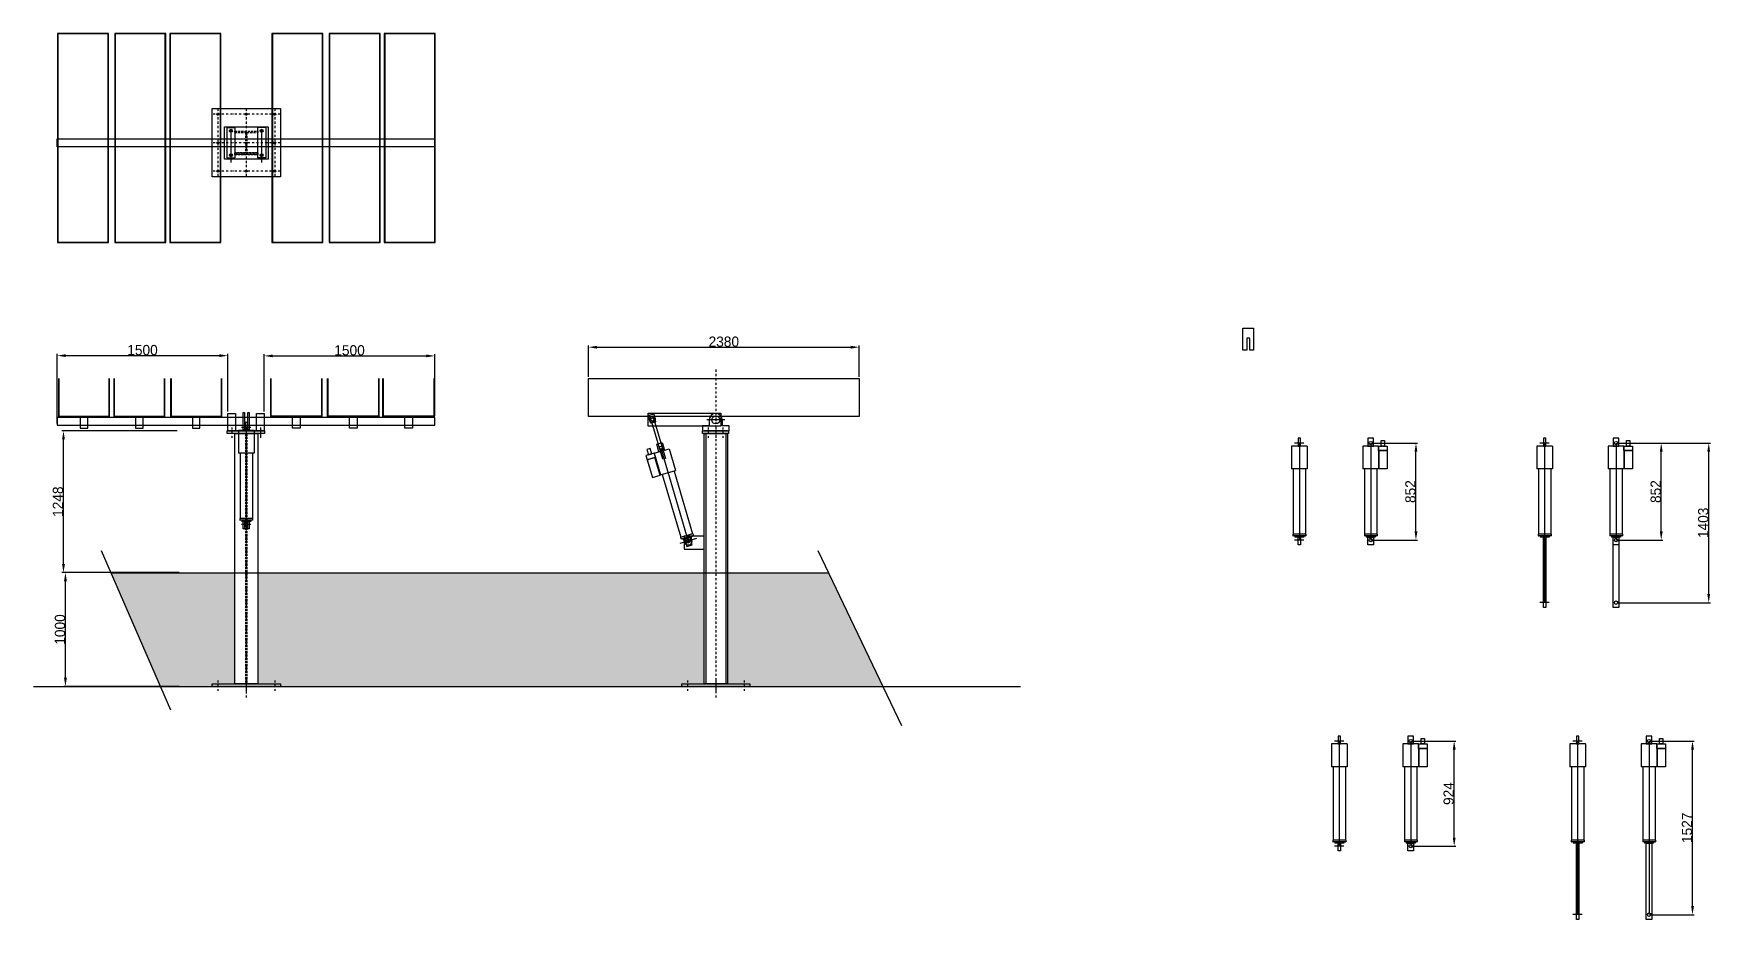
# Model space of a CAD drawing. Header units: millimetres. Extents: x 1158652 to 1203445, y -551489 to -527295.
# Drawn here: x 1158652 to 1173393, y -536116 to -528324 of the extents above; entities that cross this region are included whole.
import ezdxf

# ---------------------------------------------------------------- set-up
doc = ezdxf.new("R2010")
doc.units = ezdxf.units.MM
doc.linetypes.add('DASHDOT', pattern=[25.4, 12.7, -6.35, 0, -6.35])
doc.linetypes.add('DASHED', pattern=[19.05, 12.7, -6.35])
doc.layers.add('PANEL', color=4, linetype='Continuous')
doc.dimstyles.new('ISO-25$0', dxfattribs={"dimtxt": 18, "dimasz": 15, "dimexe": 1.25, "dimexo": 0.625, "dimtad": 1, "dimtxsty": 'Standard', "dimcen": 2.5, "dimadec": 0, "dimazin": 0, "dimtfac": 1, "dimtmove": 0, "dimatfit": 3, "dimfxl": 1, "dimarcsym": 0})

msp = doc.modelspace()

# ---------------------------------------------------------------- blocks, each defined once
blk = doc.blocks.new('*D4')
at = {"layer": 'Defpoints', "color": 0, "transparency": 16777216}
for p in [(1165911, -531083), (1163530, -531359), (1165911, -531359)]:
    blk.add_point(p, dxfattribs=at)
at = {"layer": 'PANEL', "color": 7, "linetype": 'ByBlock', "lineweight": -2, "transparency": 16777216}
for p, q in [((1163530, -531344), (1163530, -531068)), ((1163605, -531083), (1165836, -531083)), ((1165911, -531344), (1165911, -531068))]:
    blk.add_line(p, q, dxfattribs=at)
at = {"layer": 'PANEL', "color": 7, "transparency": 16777216}
for points in [[(1163605, -531071), (1163605, -531096), (1163530, -531083)], [(1165836, -531071), (1165836, -531096), (1165911, -531083)]]:
    blk.add_solid(points, dxfattribs=at)
at = {"layer": 'PANEL', "color": 7, "transparency": 16777216, "insert": (1164720, -531035), "char_height": 90, "attachment_point": 5}
blk.add_mtext('2380', dxfattribs=at)
blk = doc.blocks.new('A$C56942251')
at = {"layer": 'PANEL', "color": 7}
for p, q in [((69, 894), (69, 42)), ((0, 868), (0, 668)), ((138, 868), (0, 868)), ((138, 868), (138, 668)), ((213, 868), (213, 668)), ((138, 668), (0, 668)), ((15, 668), (15, 93)), ((123, 668), (123, 93)), ((13, 93), (13, 80)), ((125, 93), (13, 93)), ((123, 78), (15, 78)), ((29, 78), (29, 68)), ((109, 73), (29, 73)), ((109, 68), (29, 68)), ((109, 78), (109, 68)), ((125, 93), (125, 80))]:
    blk.add_line(p, q, dxfattribs=at)
for points in [[(44, 868), (94, 868), (94, 937), (44, 937)], [(190, 868), (161, 868), (161, 918), (190, 918)], [(138, 868), (213, 868), (213, 830), (138, 830)], [(213, 668), (143, 668), (143, 830), (213, 830)], [(44, 68), (94, 68), (94, 0), (44, 0)]]:
    blk.add_lwpolyline(points, close=True, dxfattribs=at)
for centre, radius in [((69, 894), 14.5), ((69, 42), 15)]:
    blk.add_circle(centre, radius, dxfattribs=at)
for centre, start, end in [((15, 80), 180, 270), ((123, 80), 270, 0)]:
    blk.add_arc(centre, 2, start, end, dxfattribs=at)
blk = doc.blocks.new('A$C394A4A92')
at = {"layer": 'PANEL', "color": 7}
for p, q in [((108, 894), (26, 894)), ((69, 894), (69, 42)), ((0, 868), (0, 668)), ((138, 868), (0, 868)), ((138, 868), (138, 668)), ((138, 668), (0, 668)), ((15, 668), (15, 93)), ((123, 668), (123, 93)), ((13, 93), (13, 80)), ((125, 93), (13, 93)), ((123, 78), (15, 78)), ((108, 42), (26, 42)), ((29, 78), (29, 68)), ((109, 73), (29, 73)), ((109, 68), (29, 68)), ((109, 78), (109, 68)), ((125, 93), (125, 80))]:
    blk.add_line(p, q, dxfattribs=at)
for points in [[(59, 868), (79, 868), (79, 937), (59, 937)], [(58, 68), (80, 68), (80, 0), (58, 0)]]:
    blk.add_lwpolyline(points, close=True, dxfattribs=at)
for centre, start, end in [((15, 80), 180, 270), ((123, 80), 270, 0)]:
    blk.add_arc(centre, 2, start, end, dxfattribs=at)
blk = doc.blocks.new('*D6')
at = {"layer": 'Defpoints', "color": 0, "transparency": 16777216}
for p in [(1160360, -531157), (1160360, -531665), (1158860, -531770)]:
    blk.add_point(p, dxfattribs=at)
at = {"layer": 'PANEL', "color": 7, "linetype": 'ByBlock', "lineweight": -2, "transparency": 16777216}
for p, q in [((1158860, -531755), (1158860, -531142)), ((1158935, -531157), (1160285, -531157)), ((1160360, -531650), (1160360, -531142))]:
    blk.add_line(p, q, dxfattribs=at)
at = {"layer": 'PANEL', "color": 7, "transparency": 16777216}
for points in [[(1158935, -531145), (1158935, -531170), (1158860, -531157)], [(1160285, -531145), (1160285, -531170), (1160360, -531157)]]:
    blk.add_solid(points, dxfattribs=at)
at = {"layer": 'PANEL', "color": 7, "transparency": 16777216, "insert": (1159610, -531109), "char_height": 90, "attachment_point": 5}
blk.add_mtext('1500', dxfattribs=at)
blk = doc.blocks.new('*D7')
at = {"layer": 'Defpoints', "color": 0, "transparency": 16777216}
for p in [(1162180, -531160), (1160680, -531665), (1162180, -531701)]:
    blk.add_point(p, dxfattribs=at)
at = {"layer": 'PANEL', "color": 7, "linetype": 'ByBlock', "lineweight": -2, "transparency": 16777216}
for p, q in [((1160680, -531650), (1160680, -531145)), ((1160755, -531160), (1162105, -531160)), ((1162180, -531686), (1162180, -531145))]:
    blk.add_line(p, q, dxfattribs=at)
at = {"layer": 'PANEL', "color": 7, "transparency": 16777216}
for points in [[(1160755, -531147), (1160755, -531172), (1160680, -531160)], [(1162105, -531147), (1162105, -531172), (1162180, -531160)]]:
    blk.add_solid(points, dxfattribs=at)
at = {"layer": 'PANEL', "color": 7, "transparency": 16777216, "insert": (1161430, -531111), "char_height": 90, "attachment_point": 5}
blk.add_mtext('1500', dxfattribs=at)
blk = doc.blocks.new('*D8')
at = {"layer": 'Defpoints', "color": 0, "transparency": 16777216}
for p in [(1158933, -533066), (1160623, -533066), (1160822, -534066)]:
    blk.add_point(p, dxfattribs=at)
at = {"layer": 'PANEL', "color": 7, "linetype": 'ByBlock', "lineweight": -2, "transparency": 16777216}
for p, q in [((1159933, -533066), (1158918, -533066)), ((1158933, -533991), (1158933, -533141)), ((1159933, -534066), (1158918, -534066))]:
    blk.add_line(p, q, dxfattribs=at)
at = {"layer": 'PANEL', "color": 7, "transparency": 16777216}
for points in [[(1158920, -533141), (1158945, -533141), (1158933, -533066)], [(1158920, -533991), (1158945, -533991), (1158933, -534066)]]:
    blk.add_solid(points, dxfattribs=at)
at = {"layer": 'PANEL', "color": 7, "transparency": 16777216, "insert": (1158885, -533566), "char_height": 90, "attachment_point": 5, "rotation": 90}
blk.add_mtext('1000', dxfattribs=at)
blk = doc.blocks.new('*D9')
at = {"layer": 'Defpoints', "color": 0, "transparency": 16777216}
for p in [(1158915, -531819), (1160354, -531819), (1159333, -533066)]:
    blk.add_point(p, dxfattribs=at)
at = {"layer": 'PANEL', "color": 7, "linetype": 'ByBlock', "lineweight": -2, "transparency": 16777216}
for p, q in [((1159915, -531819), (1158900, -531819)), ((1158915, -532991), (1158915, -531894)), ((1159318, -533066), (1158900, -533066))]:
    blk.add_line(p, q, dxfattribs=at)
at = {"layer": 'PANEL', "color": 7, "transparency": 16777216}
for points in [[(1158903, -531894), (1158928, -531894), (1158915, -531819)], [(1158903, -532991), (1158928, -532991), (1158915, -533066)]]:
    blk.add_solid(points, dxfattribs=at)
at = {"layer": 'PANEL', "color": 7, "transparency": 16777216, "insert": (1158867, -532442), "char_height": 90, "attachment_point": 5, "rotation": 90}
blk.add_mtext('1248', dxfattribs=at)
blk = doc.blocks.new('*D10')
at = {"layer": 'Defpoints', "color": 0, "transparency": 16777216}
for p in [(1170758, -534547), (1171140, -534547), (1170758, -535471)]:
    blk.add_point(p, dxfattribs=at)
at = {"layer": 'PANEL', "color": 7, "linetype": 'ByBlock', "lineweight": -2, "transparency": 16777216}
for p, q in [((1170773, -534547), (1171155, -534547)), ((1171140, -535396), (1171140, -534622)), ((1170773, -535471), (1171155, -535471))]:
    blk.add_line(p, q, dxfattribs=at)
at = {"layer": 'PANEL', "color": 7, "transparency": 16777216}
for points in [[(1171128, -534622), (1171153, -534622), (1171140, -534547)], [(1171128, -535396), (1171153, -535396), (1171140, -535471)]]:
    blk.add_solid(points, dxfattribs=at)
at = {"layer": 'PANEL', "color": 7, "transparency": 16777216, "insert": (1171092, -535009), "char_height": 90, "attachment_point": 5, "rotation": 90}
blk.add_mtext('924', dxfattribs=at)
blk = doc.blocks.new('*D11')
at = {"layer": 'Defpoints', "color": 0, "transparency": 16777216}
for p in [(1170407, -531927), (1170804, -531927), (1170407, -532779)]:
    blk.add_point(p, dxfattribs=at)
at = {"layer": 'PANEL', "color": 7, "linetype": 'ByBlock', "lineweight": -2, "transparency": 16777216}
for p, q in [((1170422, -531927), (1170819, -531927)), ((1170804, -532704), (1170804, -532002)), ((1170422, -532779), (1170819, -532779))]:
    blk.add_line(p, q, dxfattribs=at)
at = {"layer": 'PANEL', "color": 7, "transparency": 16777216}
for points in [[(1170792, -532002), (1170817, -532002), (1170804, -531927)], [(1170792, -532704), (1170817, -532704), (1170804, -532779)]]:
    blk.add_solid(points, dxfattribs=at)
at = {"layer": 'PANEL', "color": 7, "transparency": 16777216, "insert": (1170756, -532353), "char_height": 90, "attachment_point": 5, "rotation": 90}
blk.add_mtext('852', dxfattribs=at)
blk = doc.blocks.new('*D12')
at = {"layer": 'Defpoints', "color": 0, "transparency": 16777216}
for p in [(1172563, -531927), (1172960, -531927), (1172563, -532779)]:
    blk.add_point(p, dxfattribs=at)
at = {"layer": 'PANEL', "color": 7, "linetype": 'ByBlock', "lineweight": -2, "transparency": 16777216}
for p, q in [((1172578, -531927), (1172975, -531927)), ((1172960, -532704), (1172960, -532002)), ((1172578, -532779), (1172975, -532779))]:
    blk.add_line(p, q, dxfattribs=at)
at = {"layer": 'PANEL', "color": 7, "transparency": 16777216}
for points in [[(1172948, -532002), (1172973, -532002), (1172960, -531927)], [(1172948, -532704), (1172973, -532704), (1172960, -532779)]]:
    blk.add_solid(points, dxfattribs=at)
at = {"layer": 'PANEL', "color": 7, "transparency": 16777216, "insert": (1172912, -532353), "char_height": 90, "attachment_point": 5, "rotation": 90}
blk.add_mtext('852', dxfattribs=at)
blk = doc.blocks.new('*D13')
at = {"layer": 'Defpoints', "color": 0, "transparency": 16777216}
for p in [(1172853, -534547), (1173235, -534547), (1172853, -536074)]:
    blk.add_point(p, dxfattribs=at)
at = {"layer": 'PANEL', "color": 7, "linetype": 'ByBlock', "lineweight": -2, "transparency": 16777216}
for p, q in [((1172868, -534547), (1173250, -534547)), ((1173235, -535999), (1173235, -534622)), ((1172868, -536074), (1173250, -536074))]:
    blk.add_line(p, q, dxfattribs=at)
at = {"layer": 'PANEL', "color": 7, "transparency": 16777216}
for points in [[(1173223, -534622), (1173248, -534622), (1173235, -534547)], [(1173223, -535999), (1173248, -535999), (1173235, -536074)]]:
    blk.add_solid(points, dxfattribs=at)
at = {"layer": 'PANEL', "color": 7, "transparency": 16777216, "insert": (1173187, -535310), "char_height": 90, "attachment_point": 5, "rotation": 90}
blk.add_mtext('1527', dxfattribs=at)
blk = doc.blocks.new('*D14')
at = {"layer": 'Defpoints', "color": 0, "transparency": 16777216}
for p in [(1172563, -531927), (1173378, -531927), (1172563, -533330)]:
    blk.add_point(p, dxfattribs=at)
at = {"layer": 'PANEL', "color": 7, "linetype": 'ByBlock', "lineweight": -2, "transparency": 16777216}
for p, q in [((1172578, -531927), (1173393, -531927)), ((1173378, -533255), (1173378, -532002)), ((1172578, -533330), (1173393, -533330))]:
    blk.add_line(p, q, dxfattribs=at)
at = {"layer": 'PANEL', "color": 7, "transparency": 16777216}
for points in [[(1173365, -532002), (1173390, -532002), (1173378, -531927)], [(1173365, -533255), (1173390, -533255), (1173378, -533330)]]:
    blk.add_solid(points, dxfattribs=at)
at = {"layer": 'PANEL', "color": 7, "transparency": 16777216, "insert": (1173330, -532628), "char_height": 90, "attachment_point": 5, "rotation": 90}
blk.add_mtext('1403', dxfattribs=at)

# ---------------------------------------------------------------- dimensions: what is measured, and where the dimension line sits
at = {"layer": 'PANEL', "color": 7}
for base, p1, p2, picture, middle in [((1160360.4, -531157.5), (1158860.4, -531770), (1160360.4, -531665.3), '*D6', (1159610.4, -531109.4)), ((1162180.1, -531159.6), (1160679.7, -531665.3), (1162180.1, -531700.6), '*D7', (1161429.9, -531111.4)), ((1165910.7, -531083.3), (1163530.3, -531358.7), (1165910.7, -531358.7), '*D4', (1164720.5, -531035.2))]:
    dim = msp.add_linear_dim(base=base, p1=p1, p2=p2, dimstyle='ISO-25$0', override={"dimscale": 5, "dimexe": 3, "dimexo": 3, "dimdec": 0, "dimclrd": 7, "dimclre": 7, "dimclrt": 7, "dimtdec": 0, "dimfxl": 200, "dimfxlon": 1, "dimarcsym": 1}, dxfattribs=at)
    dim.commit()
    dim.dimension.update_dxf_attribs({"geometry": picture, "text_midpoint": middle})
for base, p1, p2, picture, middle in [((1158915.2, -531818.6), (1159332.6, -533066.3), (1160354.3, -531818.6), '*D9', (1158867.1, -532442.5)), ((1170804.2, -531926.9), (1170407, -532778.9), (1170407, -531926.9), '*D11', (1170756, -532352.9)), ((1172960.3, -531926.9), (1172563.2, -532778.9), (1172563.2, -531926.9), '*D12', (1172912.2, -532352.9)), ((1173378, -531926.9), (1172563.2, -533329.9), (1172563.2, -531926.9), '*D14', (1173329.9, -532628.4)), ((1158932.8, -533066.3), (1160822, -534066.3), (1160623.5, -533066.3), '*D8', (1158884.7, -533566.3)), ((1171140.2, -534546.8), (1170758.3, -535470.8), (1170758.3, -534546.8), '*D10', (1171092.1, -535008.8)), ((1173235.2, -534546.8), (1172853.3, -536073.8), (1172853.3, -534546.8), '*D13', (1173187.1, -535310.3))]:
    dim = msp.add_linear_dim(base=base, p1=p1, p2=p2, angle=90, dimstyle='ISO-25$0', override={"dimscale": 5, "dimexe": 3, "dimexo": 3, "dimdec": 0, "dimclrd": 7, "dimclre": 7, "dimclrt": 7, "dimtdec": 0, "dimfxl": 200, "dimfxlon": 1, "dimarcsym": 1}, dxfattribs=at)
    dim.commit()
    dim.dimension.update_dxf_attribs({"geometry": picture, "text_midpoint": middle})

# ---------------------------------------------------------------- hatches: boundary and pattern name
at = {"layer": 'PANEL'}
h = msp.add_hatch(dxfattribs=at)
h.set_pattern_fill('AR-CONC', color=0)
h.set_pattern_definition([(50, (-46441.93, -18080.83), (182.184669, -15.939086), [19.05, -209.55]), (355, (-46441.93, -18080.83), (-35.243421, 191.056845), [15.24, -167.640584]), (100.451445, (-46426.75, -18082.16), (146.941247, 175.117752), [16.19001, -178.090245]), (46.1842, (-46441.93, -18030.03), (271.07904, -42.042328), [28.575, -314.325]), (96.635558, (-46419.34, -18033.53), (237.404134, 247.426125), [24.285023, -267.13561]), (351.18415, (-46441.93, -18030.03), (237.404134, 247.426125), [22.859967, -251.45973]), (21, (-46416.53, -18042.73), (151.614391, -102.265198), [19.05, -209.55]), (326, (-46416.53, -18042.73), (61.802028, 184.187966), [15.24, -167.64]), (71.451445, (-46403.9, -18051.25), (213.41642, 81.92277), [16.19001, -178.089938]), (37.5, (-46441.93, -18080.83), (3.0886033, 84.555039), [0, -165.608, 0, -170.18, 0, -168.275]), (7.5, (-46441.93, -18080.83), (66.8196625, 100.180575), [0, -97.028, 0, -161.798, 0, -64.135]), (327.5, (-46498.574, -18080.83), (135.590595, -5.728744), [0, -63.5, 0, -198.12, 0, -262.89]), (317.5, (-46523.97, -18080.83), (148.129181, 25.426491), [0, -82.55, 0, -131.572, 0, -186.69])])
h.paths.add_polyline_path([(1164349.8, -534066.3), (1164349.8, -534042.5), (1164548.3, -534042.5), (1164548.3, -533066.3), (1160623.5, -533066.3), (1160623.5, -534042.5), (1160822, -534042.5), (1160822, -534066.3)])
h.paths.add_polyline_path([(1160420.5, -534042.5), (1160420.5, -533066.3), (1159332.6, -533066.3), (1159766.7, -534066.3), (1160222, -534066.3), (1160222, -534042.5)])
h.paths.add_polyline_path([(1164751.3, -534042.5), (1164949.8, -534042.5), (1164949.8, -534066.3), (1166118.1, -534066.3), (1165639.8, -533066.3), (1164751.3, -533066.3)])

# ---------------------------------------------------------------- linework, layer by layer
at = {"layer": 'PANEL', "color": 150}
for p, q in [((1160222, -529584.9), (1160222, -528984.9)), ((1160222, -528984.9), (1160822, -528984.9)), ((1160822, -528984.9), (1160822, -529584.9)), ((1160822, -529584.9), (1160222, -529584.9)), ((1160354.3, -531818.6), (1160683.1, -531818.6)), ((1160354.3, -531842.5), (1160354.3, -531818.6)), ((1160683.1, -531842.5), (1160354.3, -531842.5)), ((1160623.5, -531818.6), (1160420.5, -531818.6)), ((1160420.5, -531842.5), (1160623.5, -531842.5)), ((1160683.1, -531818.6), (1160683.1, -531842.5)), ((1164532, -531818.6), (1164760.8, -531818.6)), ((1164532, -531842.5), (1164532, -531818.6)), ((1164760.8, -531842.5), (1164532, -531842.5)), ((1164751.1, -531818.6), (1164548.1, -531818.6)), ((1164548.1, -531842.5), (1164751.1, -531842.5)), ((1164729.3, -531722.9), (1164569.9, -531722.9)), ((1164760.8, -531818.6), (1164760.8, -531842.5)), ((1159247.8, -532871), (1159856.1, -534272.3)), ((1164479.5, -532765.9), (1164334.7, -532808.8)), ((1164366.4, -532771.5), (1164374.1, -532797.2)), ((1164374.1, -532797.2), (1164440.2, -532777.6)), ((1164440.2, -532777.6), (1164432.6, -532751.9)), ((1165546.4, -532871), (1166282.2, -534409.5)), ((1160222, -534042.5), (1160822, -534042.5)), ((1160222, -534066.3), (1160222, -534042.5)), ((1160623.5, -534042.5), (1160420.5, -534042.5)), ((1160822, -534042.5), (1160822, -534066.3)), ((1164349.8, -534042.5), (1164949.8, -534042.5)), ((1164349.8, -534066.3), (1164349.8, -534042.5)), ((1164751.3, -534042.5), (1164548.3, -534042.5)), ((1164949.8, -534042.5), (1164949.8, -534066.3)), ((1160822, -534066.3), (1160222, -534066.3)), ((1164949.8, -534066.3), (1164349.8, -534066.3))]:
    msp.add_line(p, q, dxfattribs=at)
at = {"layer": 'PANEL', "color": 150, "linetype": 'DASHDOT', "ltscale": 1.5}
for p, q in [((1160822, -529034.9), (1160222, -529034.9)), ((1160272, -528984.9), (1160272, -529584.9)), ((1160522, -528984.9), (1160522, -529584.9)), ((1160772, -528984.9), (1160772, -529584.9)), ((1160822, -529284.9), (1160222, -529284.9)), ((1160822, -529534.9), (1160222, -529534.9)), ((1160394, -531789.2), (1160394, -531881.7)), ((1160522, -531789.2), (1160522, -531881.7)), ((1164582, -531789.2), (1164582, -531881.7)), ((1164649.6, -531789.2), (1164649.6, -531881.7)), ((1164710.8, -531789.2), (1164710.8, -531881.7)), ((1160272, -534013.1), (1160272, -534105.6)), ((1160522, -534013.1), (1160522, -534105.6)), ((1160772, -534013.1), (1160772, -534105.6)), ((1164399.8, -534013.1), (1164399.8, -534105.6)), ((1164649.8, -534013.1), (1164649.8, -534105.6)), ((1164899.8, -534013.1), (1164899.8, -534105.6))]:
    msp.add_line(p, q, dxfattribs=at)
at = {"layer": 'PANEL', "color": 3}
for p, q in [((1160351, -529151.9), (1160423, -529151.9)), ((1160351, -529151.9), (1160351, -529417.9)), ((1160387, -529179.9), (1160387, -529457.6)), ((1160423, -529151.9), (1160423, -529417.9)), ((1160693, -529151.9), (1160621, -529151.9)), ((1160621, -529151.9), (1160621, -529417.9)), ((1160657, -529179.9), (1160657, -529457.6)), ((1160693, -529151.9), (1160693, -529417.9)), ((1160351, -529417.9), (1160423, -529417.9)), ((1160693, -529417.9), (1160621, -529417.9)), ((1160646.1, -531789.2), (1160646.1, -531881.7)), ((1164592.6, -531722.9), (1164592.6, -531775.9)), ((1164706.6, -531722.9), (1164706.6, -531775.9))]:
    msp.add_line(p, q, dxfattribs=at)
at = {"layer": 'PANEL', "color": 30, "linetype": 'DASHED', "ltscale": 1.5}
for p, q in [((1160420.5, -529182.7), (1160623.5, -529182.7)), ((1160420.5, -529194.7), (1160420.5, -529182.7)), ((1160623.5, -529182.7), (1160623.5, -529194.7)), ((1160420.5, -529194.7), (1160516, -529194.7)), ((1160516, -529194.7), (1160516, -529375.1)), ((1160528, -529194.7), (1160623.5, -529194.7)), ((1160528, -529194.7), (1160528, -529375.1)), ((1160516, -529375.1), (1160420.5, -529375.1)), ((1160420.5, -529387.1), (1160420.5, -529375.1)), ((1160420.5, -529375.1), (1160516, -529375.1)), ((1160420.5, -529375.1), (1160420.5, -529387.1)), ((1160623.5, -529387.1), (1160420.5, -529387.1)), ((1160420.5, -529387.1), (1160623.5, -529387.1)), ((1160623.5, -529375.1), (1160528, -529375.1)), ((1160528, -529375.1), (1160623.5, -529375.1)), ((1160623.5, -529375.1), (1160623.5, -529387.1)), ((1160623.5, -529387.1), (1160623.5, -529375.1)), ((1160516, -531842.5), (1160516, -534042.5)), ((1160528, -531842.5), (1160528, -534042.5))]:
    msp.add_line(p, q, dxfattribs=at)
at = {"layer": 'PANEL', "color": 30, "linetype": 'DASHDOT', "ltscale": 1.5}
for p, q in [((1164649.8, -531280.5), (1164649.8, -534162.7)), ((1160522, -531779.3), (1160522, -534162.7))]:
    msp.add_line(p, q, dxfattribs=at)
at = {"layer": 'PANEL', "color": 30}
for p, q in [((1160420.5, -534042.5), (1160420.5, -531842.5)), ((1160623.5, -531842.5), (1160623.5, -534042.5)), ((1164548.3, -534042.5), (1164548.3, -531842.5)), ((1164561.2, -531842.5), (1164561.2, -534042.5)), ((1164738.2, -531842.5), (1164738.2, -534042.5)), ((1164751.3, -531842.5), (1164751.3, -534042.5))]:
    msp.add_line(p, q, dxfattribs=at)
at = {"layer": 'PANEL', "color": 7}
for p, q in [((1169710.2, -531952.9), (1169710.2, -532152.9)), ((1169848.2, -531952.9), (1169710.2, -531952.9)), ((1169818.5, -531926.9), (1169735.9, -531926.9)), ((1169779.2, -531926.9), (1169779.2, -532778.9)), ((1169848.2, -531952.9), (1169848.2, -532152.9)), ((1170338, -531952.9), (1170338, -532152.9)), ((1170476, -531952.9), (1170338, -531952.9)), ((1170407, -531926.9), (1170407, -532778.9)), ((1170476, -531952.9), (1170476, -532152.9)), ((1170551, -531952.9), (1170551, -532152.9)), ((1171866.4, -531952.9), (1171866.4, -532152.9)), ((1172004.4, -531952.9), (1171866.4, -531952.9)), ((1171974.7, -531926.9), (1171892.1, -531926.9)), ((1171935.4, -531926.9), (1171935.4, -533329.6)), ((1172004.4, -531952.9), (1172004.4, -532152.9)), ((1172494.2, -531952.9), (1172494.2, -532152.9)), ((1172632.2, -531952.9), (1172494.2, -531952.9)), ((1172563.2, -531926.9), (1172563.2, -532778.9)), ((1172632.2, -531952.9), (1172632.2, -532152.9)), ((1172707.2, -531952.9), (1172707.2, -532152.9)), ((1169848.2, -532152.9), (1169710.2, -532152.9)), ((1169725.2, -532152.9), (1169725.2, -532727.9)), ((1169833.2, -532152.9), (1169833.2, -532727.9)), ((1170476, -532152.9), (1170338, -532152.9)), ((1170353, -532152.9), (1170353, -532727.9)), ((1170461, -532152.9), (1170461, -532727.9)), ((1172004.4, -532152.9), (1171866.4, -532152.9)), ((1171881.4, -532152.9), (1171881.4, -532727.9)), ((1171989.4, -532152.9), (1171989.4, -532727.9)), ((1172632.2, -532152.9), (1172494.2, -532152.9)), ((1172509.2, -532152.9), (1172509.2, -532727.9)), ((1172617.2, -532152.9), (1172617.2, -532727.9)), ((1169723.2, -532727.9), (1169723.2, -532740.9)), ((1169835.2, -532727.9), (1169723.2, -532727.9)), ((1169835.2, -532727.9), (1169835.2, -532740.9)), ((1170463, -532727.9), (1170351, -532727.9)), ((1170351, -532727.9), (1170351, -532740.9)), ((1170463, -532727.9), (1170463, -532740.9)), ((1171879.4, -532727.9), (1171879.4, -532740.9)), ((1171991.4, -532727.9), (1171879.4, -532727.9)), ((1171991.4, -532727.9), (1171991.4, -532740.9)), ((1172507.2, -532727.9), (1172507.2, -532740.9)), ((1172619.2, -532727.9), (1172507.2, -532727.9)), ((1172619.2, -532727.9), (1172619.2, -532740.9)), ((1169833.2, -532742.9), (1169725.2, -532742.9)), ((1169818.5, -532778.9), (1169735.9, -532778.9)), ((1169739.2, -532742.9), (1169739.2, -532752.9)), ((1169819.2, -532747.9), (1169739.2, -532747.9)), ((1169819.2, -532752.9), (1169739.2, -532752.9)), ((1169819.2, -532742.9), (1169819.2, -532752.9)), ((1170461, -532742.9), (1170353, -532742.9)), ((1170367, -532742.9), (1170367, -532752.9)), ((1170447, -532747.9), (1170367, -532747.9)), ((1170447, -532752.9), (1170367, -532752.9)), ((1170447, -532742.9), (1170447, -532752.9)), ((1171989.4, -532742.9), (1171881.4, -532742.9)), ((1171895.4, -532742.9), (1171895.4, -532752.9)), ((1171975.4, -532747.9), (1171895.4, -532747.9)), ((1171975.4, -532752.9), (1171895.4, -532752.9)), ((1171975.4, -532742.9), (1171975.4, -532752.9)), ((1172617.2, -532742.9), (1172509.2, -532742.9)), ((1172523.2, -532742.9), (1172523.2, -532752.9)), ((1172603.2, -532747.9), (1172523.2, -532747.9)), ((1172603.2, -532752.9), (1172523.2, -532752.9)), ((1172603.2, -532742.9), (1172603.2, -532752.9)), ((1172603.2, -532742.9), (1172603.2, -532752.9)), ((1159332.6, -533066.3), (1165639.8, -533066.3)), ((1171974.7, -533329.6), (1171892.1, -533329.6)), ((1158652.2, -534066.3), (1167328.4, -534066.3)), ((1170061.5, -534572.8), (1170061.5, -534772.8)), ((1170199.5, -534572.8), (1170061.5, -534572.8)), ((1170169.8, -534546.8), (1170087.2, -534546.8)), ((1170130.5, -534546.8), (1170130.5, -535470.8)), ((1170199.5, -534572.8), (1170199.5, -534772.8)), ((1170689.3, -534572.8), (1170689.3, -534772.8)), ((1170827.3, -534572.8), (1170689.3, -534572.8)), ((1170758.3, -534546.8), (1170758.3, -535470.8)), ((1170827.3, -534572.8), (1170827.3, -534772.8)), ((1170902.3, -534572.8), (1170902.3, -534772.8)), ((1172156.5, -534572.8), (1172156.5, -534772.8)), ((1172294.5, -534572.8), (1172156.5, -534572.8)), ((1172264.9, -534546.8), (1172182.2, -534546.8)), ((1172225.5, -534546.8), (1172225.5, -536073.8)), ((1172294.5, -534572.8), (1172294.5, -534772.8)), ((1172784.3, -534572.8), (1172784.3, -534772.8)), ((1172922.3, -534572.8), (1172784.3, -534572.8)), ((1172853.3, -534546.8), (1172853.3, -536073.8)), ((1172922.3, -534572.8), (1172922.3, -534772.8)), ((1172997.3, -534572.8), (1172997.3, -534772.8)), ((1170199.5, -534772.8), (1170061.5, -534772.8)), ((1170076.5, -534772.8), (1170076.5, -535419.8)), ((1170184.5, -534772.8), (1170184.5, -535419.8)), ((1170827.3, -534772.8), (1170689.3, -534772.8)), ((1170704.3, -534772.8), (1170704.3, -535419.8)), ((1170812.3, -534772.8), (1170812.3, -535419.8)), ((1172294.5, -534772.8), (1172156.5, -534772.8)), ((1172171.5, -534772.8), (1172171.5, -535419.8)), ((1172279.5, -534772.8), (1172279.5, -535419.8)), ((1172922.3, -534772.8), (1172784.3, -534772.8)), ((1172799.3, -534772.8), (1172799.3, -535419.8)), ((1172907.3, -534772.8), (1172907.3, -535419.8)), ((1170074.5, -535419.8), (1170074.5, -535432.8)), ((1170186.5, -535419.8), (1170074.5, -535419.8)), ((1170184.5, -535434.8), (1170076.5, -535434.8)), ((1170169.8, -535470.8), (1170087.2, -535470.8)), ((1170090.5, -535434.8), (1170090.5, -535444.8)), ((1170170.5, -535439.8), (1170090.5, -535439.8)), ((1170170.5, -535444.8), (1170090.5, -535444.8)), ((1170170.5, -535434.8), (1170170.5, -535444.8)), ((1170186.5, -535419.8), (1170186.5, -535432.8)), ((1170702.3, -535419.8), (1170702.3, -535432.8)), ((1170814.3, -535419.8), (1170702.3, -535419.8)), ((1170812.3, -535434.8), (1170704.3, -535434.8)), ((1170718.3, -535434.8), (1170718.3, -535444.8)), ((1170798.3, -535439.8), (1170718.3, -535439.8)), ((1170798.3, -535444.8), (1170718.3, -535444.8)), ((1170798.3, -535434.8), (1170798.3, -535444.8)), ((1170814.3, -535419.8), (1170814.3, -535432.8)), ((1172169.5, -535419.8), (1172169.5, -535432.8)), ((1172281.5, -535419.8), (1172169.5, -535419.8)), ((1172279.5, -535434.8), (1172171.5, -535434.8)), ((1172185.5, -535434.8), (1172185.5, -535444.8)), ((1172265.5, -535439.8), (1172185.5, -535439.8)), ((1172265.5, -535444.8), (1172185.5, -535444.8)), ((1172265.5, -535434.8), (1172265.5, -535444.8)), ((1172281.5, -535419.8), (1172281.5, -535432.8)), ((1172797.3, -535419.8), (1172797.3, -535432.8)), ((1172909.3, -535419.8), (1172797.3, -535419.8)), ((1172907.3, -535434.8), (1172799.3, -535434.8)), ((1172813.3, -535434.8), (1172813.3, -535444.8)), ((1172893.3, -535439.8), (1172813.3, -535439.8)), ((1172893.3, -535444.8), (1172813.3, -535444.8)), ((1172893.3, -535434.8), (1172893.3, -535444.8)), ((1172909.3, -535419.8), (1172909.3, -535432.8)), ((1172264.9, -536073.8), (1172182.2, -536073.8))]:
    msp.add_line(p, q, dxfattribs=at)
for points in [[(1158862.9, -530163.2), (1159311.7, -530163.2), (1159311.7, -528324.4), (1158862.9, -528324.4)], [(1158866.9, -530159.2), (1159307.7, -530159.2), (1159307.7, -528328.4), (1158866.9, -528328.4)], [(1159365.4, -530163.2), (1159814.3, -530163.2), (1159814.3, -528324.4), (1159365.4, -528324.4)], [(1159369.4, -530159.2), (1159810.3, -530159.2), (1159810.3, -528328.4), (1159369.4, -528328.4)], [(1159850.1, -530163.2), (1160299, -530163.2), (1160299, -528324.4), (1159850.1, -528324.4)], [(1159854.1, -530159.2), (1160295, -530159.2), (1160295, -528328.4), (1159854.1, -528328.4)], [(1160747.6, -530163.2), (1161196.5, -530163.2), (1161196.5, -528324.4), (1160747.6, -528324.4)], [(1160751.6, -530159.2), (1161192.5, -530159.2), (1161192.5, -528328.4), (1160751.6, -528328.4)], [(1161250.2, -530163.2), (1161699, -530163.2), (1161699, -528324.4), (1161250.2, -528324.4)], [(1161254.2, -530159.2), (1161695, -530159.2), (1161695, -528328.4), (1161254.2, -528328.4)], [(1161734.8, -530163.2), (1162183.7, -530163.2), (1162183.7, -528324.4), (1161734.8, -528324.4)], [(1161738.8, -530159.2), (1162179.7, -530159.2), (1162179.7, -528328.4), (1161738.8, -528328.4)], [(1163530.3, -531358.7), (1165910.7, -531358.7), (1165910.7, -531694), (1163530.3, -531694)], [(1159128.6, -531693.7), (1159061.8, -531693.7), (1159061.8, -531795.9), (1159128.6, -531795.9)], [(1159615.1, -531693.7), (1159548.3, -531693.7), (1159548.3, -531795.9), (1159615.1, -531795.9)], [(1160115.4, -531693.7), (1160048.6, -531693.7), (1160048.6, -531795.9), (1160115.4, -531795.9)], [(1160493.7, -531657.6), (1160507.5, -531657.6), (1160507.5, -531809.9), (1160493.7, -531809.9)], [(1160534.5, -531657.6), (1160548.4, -531657.6), (1160548.4, -531809.9), (1160534.5, -531809.9)], [(1160928.6, -531693.7), (1160995.4, -531693.7), (1160995.4, -531795.9), (1160928.6, -531795.9)], [(1161428.8, -531693.7), (1161495.6, -531693.7), (1161495.6, -531795.9), (1161428.8, -531795.9)], [(1161915.3, -531693.7), (1161982.1, -531693.7), (1161982.1, -531795.9), (1161915.3, -531795.9)], [(1164072.8, -531749.8), (1164122.2, -531739.3), (1164108, -531672.3), (1164058.5, -531682.8)], [(1169769.4, -531952.9), (1169789.4, -531952.9), (1169789.4, -531884.4), (1169769.4, -531884.4)], [(1170381.7, -531952.9), (1170432.2, -531952.9), (1170432.2, -531884.4), (1170381.7, -531884.4)], [(1170476, -531952.9), (1170551, -531952.9), (1170551, -531991.5), (1170476, -531991.5)], [(1170551, -532152.9), (1170481.2, -532152.9), (1170481.2, -531991.5), (1170551, -531991.5)], [(1170528, -531952.9), (1170498.9, -531952.9), (1170498.9, -531903.6), (1170528, -531903.6)], [(1171925.6, -531952.9), (1171945.6, -531952.9), (1171945.6, -531884.4), (1171925.6, -531884.4)], [(1172537.9, -531952.9), (1172588.4, -531952.9), (1172588.4, -531884.4), (1172537.9, -531884.4)], [(1172632.2, -531952.9), (1172707.2, -531952.9), (1172707.2, -531991.5), (1172632.2, -531991.5)], [(1172707.2, -532152.9), (1172637.3, -532152.9), (1172637.3, -531991.5), (1172707.2, -531991.5)], [(1172684.2, -531952.9), (1172655.1, -531952.9), (1172655.1, -531903.6), (1172684.2, -531903.6)], [(1160493.7, -532616.9), (1160507.5, -532616.9), (1160507.5, -532682), (1160493.7, -532682)], [(1160534.5, -532616.9), (1160548.4, -532616.9), (1160548.4, -532682), (1160534.5, -532682)], [(1169768.3, -532752.9), (1169789.7, -532752.9), (1169789.7, -532821.3), (1169768.3, -532821.3)], [(1170381.7, -532752.9), (1170432.2, -532752.9), (1170432.2, -532821.3), (1170381.7, -532821.3)], [(1171924.4, -532752.9), (1171945.9, -532752.9), (1171945.9, -533372), (1171924.4, -533372)], [(1172537.9, -532752.9), (1172588.4, -532752.9), (1172588.4, -532821.3), (1172537.9, -532821.3)], [(1172537.9, -532752.9), (1172588.4, -532752.9), (1172588.4, -533372.3), (1172537.9, -533372.3)], [(1170120.7, -534572.8), (1170140.7, -534572.8), (1170140.7, -534504.4), (1170120.7, -534504.4)], [(1170733, -534572.8), (1170783.5, -534572.8), (1170783.5, -534504.4), (1170733, -534504.4)], [(1170827.3, -534572.8), (1170902.3, -534572.8), (1170902.3, -534611.5), (1170827.3, -534611.5)], [(1170902.3, -534772.8), (1170832.5, -534772.8), (1170832.5, -534611.5), (1170902.3, -534611.5)], [(1170879.3, -534572.8), (1170850.2, -534572.8), (1170850.2, -534523.5), (1170879.3, -534523.5)], [(1172215.7, -534572.8), (1172235.7, -534572.8), (1172235.7, -534504.4), (1172215.7, -534504.4)], [(1172828, -534572.8), (1172878.6, -534572.8), (1172878.6, -534504.4), (1172828, -534504.4)], [(1172922.3, -534572.8), (1172997.3, -534572.8), (1172997.3, -534611.5), (1172922.3, -534611.5)], [(1172997.3, -534772.8), (1172927.5, -534772.8), (1172927.5, -534611.5), (1172997.3, -534611.5)], [(1172974.4, -534572.8), (1172945.2, -534572.8), (1172945.2, -534523.5), (1172974.4, -534523.5)], [(1170119.6, -535444.8), (1170141, -535444.8), (1170141, -535513.3), (1170119.6, -535513.3)], [(1170733, -535444.8), (1170783.5, -535444.8), (1170783.5, -535513.3), (1170733, -535513.3)], [(1172214.6, -535444.8), (1172236, -535444.8), (1172236, -536116.3), (1172214.6, -536116.3)], [(1172828, -535444.8), (1172878.6, -535444.8), (1172878.6, -536116.3), (1172828, -536116.3)]]:
    msp.add_lwpolyline(points, close=True, dxfattribs=at)
at = {"layer": 'PANEL', "color": 150}
for points in [[(1160713.6, -529144), (1160713.6, -529430.1), (1160330.4, -529430.1), (1160330.4, -529144)], [(1164053.9, -531662.6), (1164695.2, -531662.6), (1164695.2, -531776.7), (1164053.9, -531776.7)], [(1164548.3, -532745.7), (1164372.2, -532745.7), (1164372.2, -532858.8), (1164548.3, -532858.8)]]:
    msp.add_lwpolyline(points, close=True, dxfattribs=at)
at = {"layer": 'PANEL', "color": 1}
for points in [[(1162180.1, -529250), (1162180.1, -529319.8), (1158860.4, -529319.8), (1158860.4, -529250)], [(1158860.4, -531770), (1162180.1, -531770), (1162180.1, -531700.6), (1158860.4, -531700.6)]]:
    msp.add_lwpolyline(points, close=True, dxfattribs=at)
at = {"layer": 'PANEL', "color": 150}
for points in [[(1169316.3, -531110.5), (1169282.1, -531110.5), (1169282.1, -530915.2), (1169377.2, -530915.2), (1169377.2, -531110.5), (1169343, -531110.5)], [(1169343, -531110.5), (1169343, -531003.2), (1169316.3, -531003.2), (1169316.3, -531110.5)], [(1164109.8, -531737), (1164206.2, -532062.3), (1164183.3, -532069.1), (1164086.9, -531743.8)]]:
    msp.add_lwpolyline(points, dxfattribs=at)
at = {"layer": 'PANEL', "color": 7}
for points in [[(1158870.2, -531358.7), (1158870.2, -531693.7), (1159320.2, -531693.7), (1159320.2, -531358.7)], [(1158874.2, -531358.7), (1158874.2, -531689.7), (1159316.2, -531689.7), (1159316.2, -531358.7)], [(1159356.7, -531358.7), (1159356.7, -531693.7), (1159806.7, -531693.7), (1159806.7, -531358.7)], [(1159360.7, -531358.7), (1159360.7, -531689.7), (1159802.7, -531689.7), (1159802.7, -531358.7)], [(1159857, -531358.7), (1159857, -531693.7), (1160307, -531693.7), (1160307, -531358.7)], [(1159861, -531358.7), (1159861, -531689.7), (1160303, -531689.7), (1160303, -531358.7)], [(1161187, -531358.7), (1161187, -531693.7), (1160737, -531693.7), (1160737, -531358.7)], [(1161183, -531358.7), (1161183, -531689.7), (1160741, -531689.7), (1160741, -531358.7)], [(1161687.2, -531358.7), (1161687.2, -531693.7), (1161237.2, -531693.7), (1161237.2, -531358.7)], [(1161683.2, -531358.7), (1161683.2, -531689.7), (1161241.2, -531689.7), (1161241.2, -531358.7)], [(1162173.7, -531358.7), (1162173.7, -531693.7), (1161723.7, -531693.7), (1161723.7, -531358.7)], [(1162169.7, -531358.7), (1162169.7, -531689.7), (1161727.7, -531689.7), (1161727.7, -531358.7)]]:
    msp.add_lwpolyline(points, dxfattribs=at)
at = {"layer": 'PANEL', "color": 3}
for points in [[(1160360.4, -531665.3), (1160427.6, -531665.3), (1160427.6, -531818.6), (1160360.4, -531818.6)], [(1160612.5, -531665.3), (1160679.7, -531665.3), (1160679.7, -531818.6), (1160612.5, -531818.6)]]:
    msp.add_lwpolyline(points, close=True, dxfattribs=at)
msp.add_lwpolyline([(1164592.6, -531775.9), (1164532, -531775.9), (1164532, -531818.6), (1164766.1, -531818.6), (1164766.1, -531775.9), (1164706.6, -531775.9)], dxfattribs=at)
at = {"layer": 'PANEL', "color": 150}
for centre, radius in [((1160272, -529034.9), 9), ((1160522, -529034.9), 9), ((1160772, -529034.9), 9), ((1160272, -529284.9), 9), ((1160772, -529284.9), 9), ((1160272, -529534.9), 9), ((1160522, -529534.9), 9), ((1160772, -529534.9), 9), ((1164092.1, -531719.1), 25.2), ((1164092.1, -531719.1), 14.1), ((1164407.1, -532787.4), 14.1)]:
    msp.add_circle(centre, radius, dxfattribs=at)
at = {"layer": 'PANEL', "color": 3}
for centre, radius in [((1160387, -529179.9), 13), ((1160387, -529179.9), 9), ((1160657, -529179.9), 13), ((1160657, -529179.9), 9), ((1160387, -529394.2), 13), ((1160387, -529394.2), 9), ((1160657, -529394.2), 13), ((1160657, -529394.2), 9), ((1164649.6, -531722.9), 35)]:
    msp.add_circle(centre, radius, dxfattribs=at)
at = {"layer": 'PANEL', "color": 7}
for centre, radius in [((1164092.1, -531719.1), 14.5), ((1170407, -531926.9), 14.5), ((1172563.2, -531926.9), 14.5), ((1170407, -532778.9), 15), ((1172563.2, -532778.9), 15), ((1172563.2, -533329.9), 15), ((1170758.3, -534546.8), 14.5), ((1172853.3, -534546.8), 14.5), ((1170758.3, -535470.8), 15), ((1172853.3, -536073.8), 15)]:
    msp.add_circle(centre, radius, dxfattribs=at)
at = {"layer": 'PANEL', "color": 3}
msp.add_arc((1164649.6, -531722.9), 57, 0, 180, dxfattribs=at)
at = {"layer": 'PANEL', "color": 150}
msp.add_arc((1164407.1, -532787.4), 34.5, 196.5, 16.5, dxfattribs=at)
at = {"layer": 'PANEL', "color": 7}
for centre, start, end in [((1169725.2, -532740.9), 180, 270), ((1169833.2, -532740.9), 270, 0), ((1170353, -532740.9), 180, 270), ((1170461, -532740.9), 270, 0), ((1171881.4, -532740.9), 180, 270), ((1171989.4, -532740.9), 270, 0), ((1172509.2, -532740.9), 180, 270), ((1172617.2, -532740.9), 270, 0), ((1170076.5, -535432.8), 180, 270), ((1170184.5, -535432.8), 270, 0), ((1170704.3, -535432.8), 180, 270), ((1170812.3, -535432.8), 270, 0), ((1172171.5, -535432.8), 180, 270), ((1172279.5, -535432.8), 270, 0), ((1172799.3, -535432.8), 180, 270), ((1172907.3, -535432.8), 270, 0)]:
    msp.add_arc(centre, 2, start, end, dxfattribs=at)

# ---------------------------------------------------------------- block references
msp.add_blockref('A$C394A4A92', (1160453, -532683.7), dxfattribs=at)
at = {"layer": 'PANEL', "color": 7, "xscale": -1, "rotation": 16.40000000000001}
msp.add_blockref('A$C56942251', (1164485.3, -532808.6), dxfattribs=at)

msp.set_redraw_order([(e.dxf.handle, doc.entitydb.next_handle()) for e in msp.query("TEXT MTEXT ATTDEF DIMENSION ARC_DIMENSION")])  # texts and dimensions are drawn at this point

doc.saveas('drawing.dxf')
